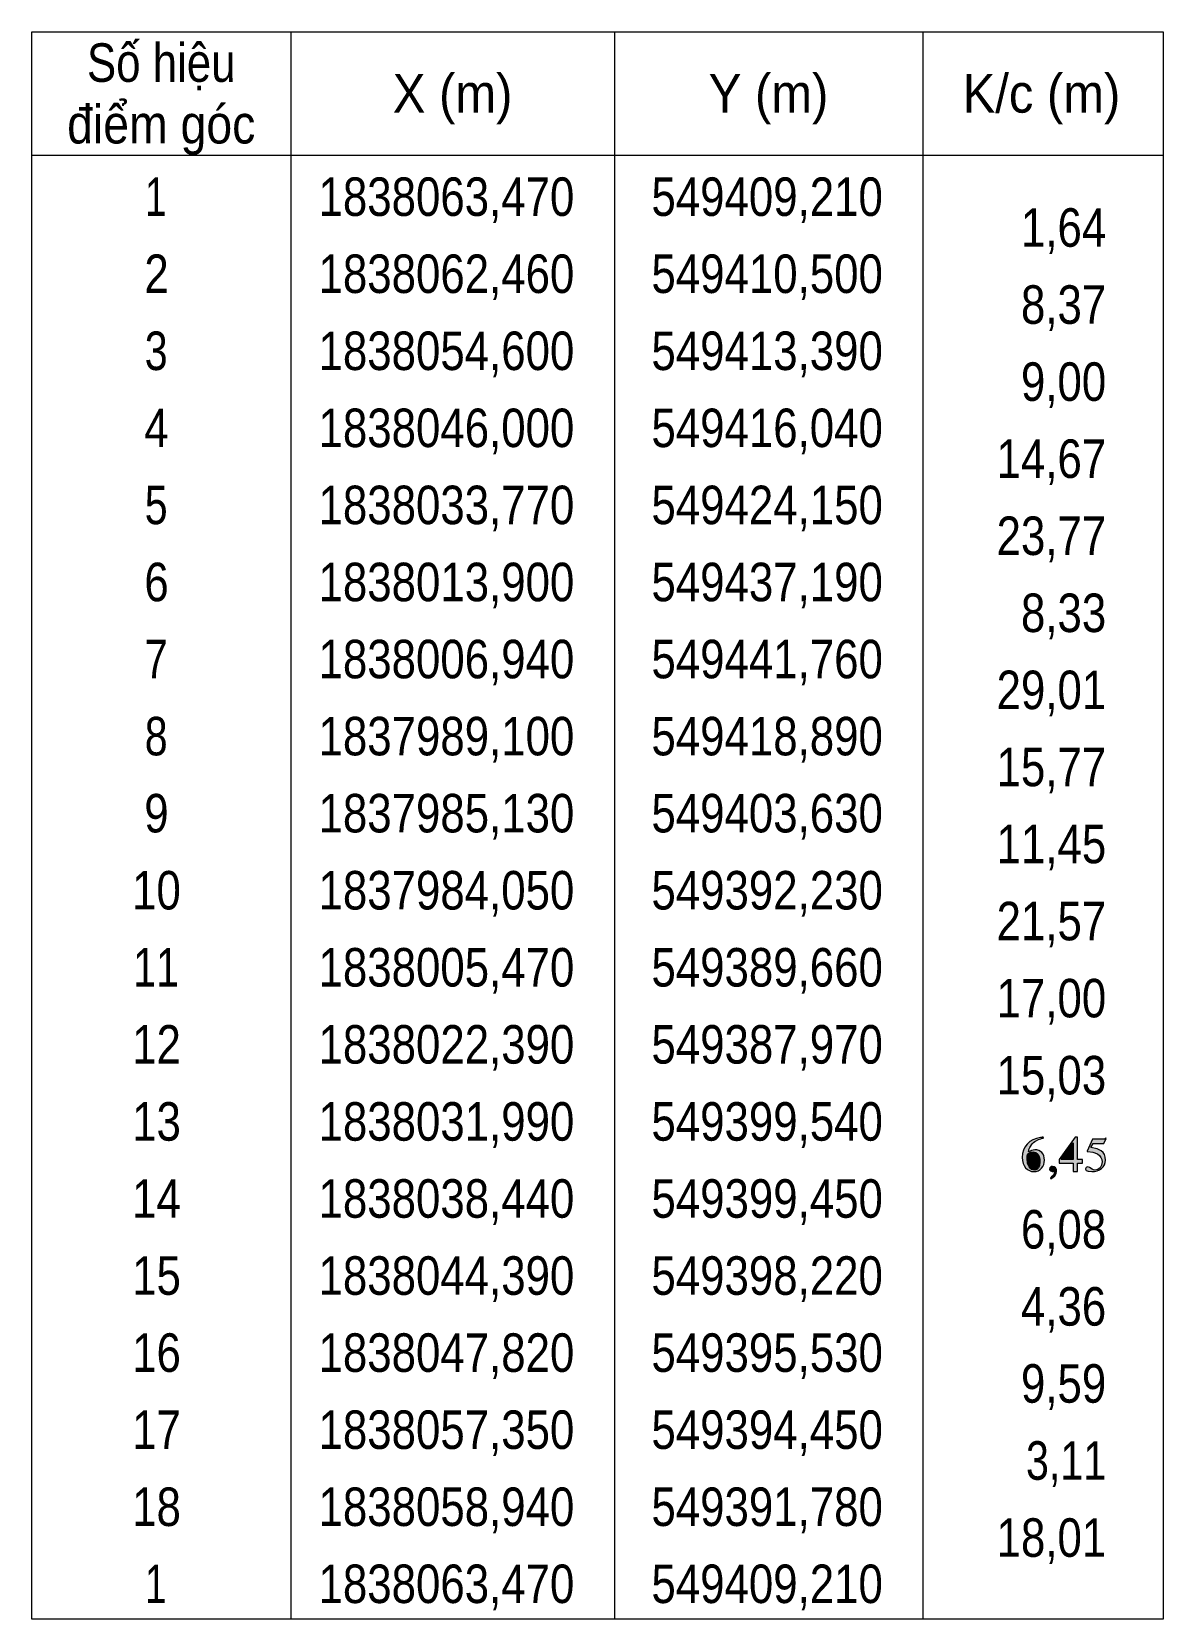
# Model space of a CAD drawing. Header units: metres. Extents: x 548794 to 550590, y 1837796 to 1838192.
# Drawn here: x 548793.9 to 548867.3, y 1837871.4 to 1837974.4 of the extents above; entities that cross this region are included whole.
import ezdxf
from ezdxf.enums import TextEntityAlignment as Align

# ---------------------------------------------------------------- set-up
doc = ezdxf.new("R2010")
doc.units = ezdxf.units.M
doc.header["$LTSCALE"] = 1.1
doc.layers.add('63', color=7, linetype='Continuous', lineweight=13)

msp = doc.modelspace()

# ---------------------------------------------------------------- texts
at = {"layer": '63'}
for s, width, p in [('Số hiệu', 0.85, (548802.33, 1837971.13)), ('X (m)', 0.95, (548821.23, 1837969.13)), ('Y (m)', 0.95, (548841.725, 1837969.13)), ('K/c (m)', 0.95, (548859.43, 1837969.13)), ('điểm góc', 0.9, (548802.33, 1837967.13)), ('1838063,470', 0.85, (548820.83, 1837962.43)), ('549409,210', 0.85, (548841.635, 1837962.43)), (' 1', 0.75, (548801.625, 1837962.43)), (' 2', 0.85, (548801.63, 1837957.43)), ('1838062,460', 0.85, (548820.83, 1837957.43)), ('549410,500', 0.85, (548841.635, 1837957.43)), (' 3', 0.8, (548801.63, 1837952.43)), ('1838054,600', 0.85, (548820.83, 1837952.43)), ('549413,390', 0.85, (548841.635, 1837952.43)), (' 4', 0.85, (548801.625, 1837947.43)), ('1838046,000', 0.85, (548820.83, 1837947.43)), ('549416,040', 0.85, (548841.635, 1837947.43)), (' 5', 0.8, (548801.63, 1837942.43)), ('1838033,770', 0.85, (548820.83, 1837942.43)), ('549424,150', 0.85, (548841.635, 1837942.43)), (' 6', 0.85, (548801.63, 1837937.43)), ('1838013,900', 0.85, (548820.83, 1837937.43)), ('549437,190', 0.85, (548841.635, 1837937.43)), (' 7', 0.8, (548801.63, 1837932.43)), ('1838006,940', 0.85, (548820.83, 1837932.43)), ('549441,760', 0.85, (548841.635, 1837932.43)), (' 8', 0.8, (548801.63, 1837927.43)), ('1837989,100', 0.85, (548820.83, 1837927.43)), ('549418,890', 0.85, (548841.635, 1837927.43)), (' 9', 0.85, (548801.625, 1837922.43)), ('1837985,130', 0.85, (548820.83, 1837922.43)), ('549403,630', 0.85, (548841.635, 1837922.43)), (' 10', 0.85, (548801.625, 1837917.43)), ('1837984,050', 0.85, (548820.83, 1837917.43)), ('549392,230', 0.85, (548841.635, 1837917.43)), (' 11', 0.8, (548801.625, 1837912.43)), ('1838005,470', 0.85, (548820.83, 1837912.43)), ('549389,660', 0.85, (548841.635, 1837912.43)), (' 12', 0.85, (548801.63, 1837907.43)), ('1838022,390', 0.85, (548820.83, 1837907.43)), ('549387,970', 0.85, (548841.635, 1837907.43)), (' 13', 0.85, (548801.63, 1837902.43)), ('1838031,990', 0.85, (548820.83, 1837902.43)), ('549399,540', 0.85, (548841.635, 1837902.43)), (' 14', 0.85, (548801.625, 1837897.43)), ('1838038,440', 0.85, (548820.83, 1837897.43)), ('549399,450', 0.85, (548841.635, 1837897.43)), (' 15', 0.85, (548801.63, 1837892.43)), ('1838044,390', 0.85, (548820.83, 1837892.43)), ('549398,220', 0.85, (548841.635, 1837892.43)), (' 16', 0.85, (548801.63, 1837887.43)), ('1838047,820', 0.85, (548820.83, 1837887.43)), ('549395,530', 0.85, (548841.635, 1837887.43)), (' 17', 0.85, (548801.63, 1837882.43)), ('1838057,350', 0.85, (548820.83, 1837882.43)), ('549394,450', 0.85, (548841.635, 1837882.43)), (' 18', 0.85, (548801.63, 1837877.43)), ('1838058,940', 0.85, (548820.83, 1837877.43)), ('549391,780', 0.85, (548841.635, 1837877.43)), (' 1', 0.75, (548801.625, 1837872.43)), ('1838063,470', 0.85, (548820.83, 1837872.43)), ('549409,210', 0.85, (548841.635, 1837872.43))]:
    msp.add_text(s, height=2.5, dxfattribs=dict(at, width=width)).set_placement(p, align=Align.CENTER)
for s, width, p in [('1,64', 0.85, (548863.63, 1837960.43)), ('8,37', 0.85, (548863.63, 1837955.43)), ('9,00', 0.85, (548863.63, 1837950.43)), ('14,67', 0.85, (548863.63, 1837945.43)), ('23,77', 0.85, (548863.63, 1837940.43)), ('8,33', 0.85, (548863.63, 1837935.43)), ('29,01', 0.85, (548863.63, 1837930.43)), ('15,77', 0.85, (548863.63, 1837925.43)), ('11,45', 0.85, (548863.63, 1837920.43)), ('21,57', 0.85, (548863.63, 1837915.43)), ('17,00', 0.85, (548863.63, 1837910.43)), ('15,03', 0.85, (548863.63, 1837905.43)), ('6,08', 0.85, (548863.63, 1837895.43)), ('4,36', 0.85, (548863.63, 1837890.43)), ('9,59', 0.85, (548863.63, 1837885.43)), ('3,11', 0.8, (548863.63, 1837880.43)), ('18,01', 0.85, (548863.63, 1837875.43))]:
    msp.add_text(s, height=2.5, dxfattribs=dict(at, width=width)).set_placement(p, align=Align.RIGHT)

# ---------------------------------------------------------------- hatches: boundary and pattern name
at = {"layer": '63'}
for points in [[(548859.55, 1837902.66), (548859.47, 1837902.65), (548859.41, 1837902.64), (548859.36, 1837902.63), (548859.11, 1837902.58), (548858.88, 1837902.49), (548858.68, 1837902.37), (548858.51, 1837902.21), (548858.36, 1837902.02), (548858.26, 1837901.82), (548858.2, 1837901.6), (548858.18, 1837901.35), (548858.19, 1837901.15), (548858.24, 1837900.96), (548858.3, 1837900.81), (548858.4, 1837900.67), (548858.52, 1837900.57), (548858.65, 1837900.49), (548858.78, 1837900.44), (548858.94, 1837900.43), (548859.08, 1837900.44), (548859.22, 1837900.48), (548859.34, 1837900.55), (548859.44, 1837900.65), (548859.52, 1837900.76), (548859.58, 1837900.88), (548859.61, 1837901.01), (548859.62, 1837901.16), (548859.61, 1837901.31), (548859.58, 1837901.44), (548859.53, 1837901.56), (548859.46, 1837901.66), (548859.36, 1837901.73), (548859.26, 1837901.79), (548859.14, 1837901.83), (548859, 1837901.84), (548858.78, 1837901.8), (548858.58, 1837901.71), (548858.6, 1837901.8), (548858.62, 1837901.86), (548858.67, 1837901.99), (548858.83, 1837902.22), (548858.87, 1837902.27), (548858.91, 1837902.31), (548859.01, 1837902.38), (548859.24, 1837902.51), (548859.39, 1837902.56), (548859.44, 1837902.58), (548859.48, 1837902.59), (548859.56, 1837902.6)], [(548860.58, 1837900.98), (548861.49, 1837900.98), (548861.49, 1837900.43), (548861.77, 1837900.43), (548861.77, 1837900.98), (548862.09, 1837900.98), (548862.09, 1837901.2), (548861.77, 1837901.2), (548861.77, 1837902.66), (548861.61, 1837902.66), (548860.58, 1837901.2)], [(548860.71, 1837901.2), (548861.49, 1837902.3), (548861.49, 1837901.2)], [(548862.78, 1837902.25), (548863.48, 1837902.25), (548863.63, 1837902.58), (548863.6, 1837902.61), (548863.55, 1837902.55), (548863.51, 1837902.53), (548863.47, 1837902.52), (548863.43, 1837902.52), (548863.41, 1837902.52), (548862.75, 1837902.52), (548862.39, 1837901.76), (548862.39, 1837901.74), (548862.39, 1837901.73), (548862.43, 1837901.72), (548862.76, 1837901.68), (548863.06, 1837901.57), (548863.19, 1837901.47), (548863.29, 1837901.35), (548863.34, 1837901.21), (548863.36, 1837901.06), (548863.33, 1837900.85), (548863.23, 1837900.67), (548863.08, 1837900.56), (548862.9, 1837900.52), (548862.81, 1837900.54), (548862.72, 1837900.59), (548862.55, 1837900.69), (548862.43, 1837900.73), (548862.37, 1837900.72), (548862.32, 1837900.69), (548862.28, 1837900.6), (548862.29, 1837900.58), (548862.34, 1837900.5), (548862.45, 1837900.45), (548862.7, 1837900.43), (548862.88, 1837900.44), (548863.05, 1837900.48), (548863.2, 1837900.54), (548863.33, 1837900.63), (548863.44, 1837900.74), (548863.52, 1837900.87), (548863.57, 1837901.01), (548863.59, 1837901.16), (548863.57, 1837901.36), (548863.52, 1837901.53), (548863.43, 1837901.66), (548863.31, 1837901.77), (548863.04, 1837901.9), (548862.64, 1837901.99)], [(548858.55, 1837901.58), (548858.57, 1837901.6), (548858.71, 1837901.68), (548858.89, 1837901.7), (548859.07, 1837901.67), (548859.2, 1837901.55), (548859.28, 1837901.41), (548859.32, 1837901.2), (548859.33, 1837901.05), (548859.3, 1837900.83), (548859.24, 1837900.66), (548859.13, 1837900.56), (548859, 1837900.52), (548858.88, 1837900.53), (548858.78, 1837900.57), (548858.7, 1837900.64), (548858.63, 1837900.73), (548858.53, 1837900.97), (548858.5, 1837901.27), (548858.5, 1837901.36), (548858.51, 1837901.45)], [(548860.04, 1837899.96), (548860.17, 1837900.04), (548860.29, 1837900.16), (548860.38, 1837900.31), (548860.41, 1837900.44), (548860.4, 1837900.55), (548860.35, 1837900.66), (548860.26, 1837900.73), (548860.15, 1837900.76), (548860.07, 1837900.75), (548860.01, 1837900.71), (548859.97, 1837900.66), (548859.96, 1837900.58), (548859.97, 1837900.52), (548860.01, 1837900.47), (548860.13, 1837900.43), (548860.23, 1837900.43), (548860.27, 1837900.42), (548860.28, 1837900.38), (548860.26, 1837900.29), (548860.18, 1837900.18), (548860.09, 1837900.08), (548860.01, 1837900.03)]]:
    msp.add_hatch(color=256, dxfattribs=at).paths.add_polyline_path(points)

# ---------------------------------------------------------------- linework, layer by layer
for p, q in [((548810.73, 1837974.38), (548810.73, 1837871.38)), ((548831.73, 1837974.38), (548831.73, 1837871.38)), ((548851.73, 1837974.38), (548851.73, 1837871.38)), ((548793.93, 1837966.38), (548867.33, 1837966.38))]:
    msp.add_line(p, q, dxfattribs=at)
for points in [[(548793.93, 1837974.38), (548867.33, 1837974.38), (548867.33, 1837871.38), (548793.93, 1837871.38)], [(548859.55, 1837902.66), (548859.47, 1837902.65), (548859.41, 1837902.64), (548859.36, 1837902.63), (548859.11, 1837902.58), (548858.88, 1837902.49), (548858.68, 1837902.37), (548858.51, 1837902.21), (548858.36, 1837902.02), (548858.26, 1837901.82), (548858.2, 1837901.6), (548858.18, 1837901.35), (548858.19, 1837901.15), (548858.24, 1837900.96), (548858.3, 1837900.81), (548858.4, 1837900.67), (548858.52, 1837900.57), (548858.65, 1837900.49), (548858.78, 1837900.44), (548858.94, 1837900.43), (548859.08, 1837900.44), (548859.22, 1837900.48), (548859.34, 1837900.55), (548859.44, 1837900.65), (548859.52, 1837900.76), (548859.58, 1837900.88), (548859.61, 1837901.01), (548859.62, 1837901.16), (548859.61, 1837901.31), (548859.58, 1837901.44), (548859.53, 1837901.56), (548859.46, 1837901.66), (548859.36, 1837901.73), (548859.26, 1837901.79), (548859.14, 1837901.83), (548859, 1837901.84), (548858.78, 1837901.8), (548858.58, 1837901.71), (548858.6, 1837901.8), (548858.62, 1837901.86), (548858.67, 1837901.99), (548858.83, 1837902.22), (548858.87, 1837902.27), (548858.91, 1837902.31), (548859.01, 1837902.38), (548859.24, 1837902.51), (548859.39, 1837902.56), (548859.44, 1837902.58), (548859.48, 1837902.59), (548859.56, 1837902.6)], [(548860.58, 1837900.98), (548861.49, 1837900.98), (548861.49, 1837900.43), (548861.77, 1837900.43), (548861.77, 1837900.98), (548862.09, 1837900.98), (548862.09, 1837901.2), (548861.77, 1837901.2), (548861.77, 1837902.66), (548861.61, 1837902.66), (548860.58, 1837901.2)], [(548860.71, 1837901.2), (548861.49, 1837902.3), (548861.49, 1837901.2)], [(548862.78, 1837902.25), (548863.48, 1837902.25), (548863.63, 1837902.58), (548863.6, 1837902.61), (548863.55, 1837902.55), (548863.51, 1837902.53), (548863.47, 1837902.52), (548863.43, 1837902.52), (548863.41, 1837902.52), (548862.75, 1837902.52), (548862.39, 1837901.76), (548862.39, 1837901.74), (548862.39, 1837901.73), (548862.43, 1837901.72), (548862.76, 1837901.68), (548863.06, 1837901.57), (548863.19, 1837901.47), (548863.29, 1837901.35), (548863.34, 1837901.21), (548863.36, 1837901.06), (548863.33, 1837900.85), (548863.23, 1837900.67), (548863.08, 1837900.56), (548862.9, 1837900.52), (548862.81, 1837900.54), (548862.72, 1837900.59), (548862.55, 1837900.69), (548862.43, 1837900.73), (548862.37, 1837900.72), (548862.32, 1837900.69), (548862.28, 1837900.6), (548862.29, 1837900.58), (548862.34, 1837900.5), (548862.45, 1837900.45), (548862.7, 1837900.43), (548862.88, 1837900.44), (548863.05, 1837900.48), (548863.2, 1837900.54), (548863.33, 1837900.63), (548863.44, 1837900.74), (548863.52, 1837900.87), (548863.57, 1837901.01), (548863.59, 1837901.16), (548863.57, 1837901.36), (548863.52, 1837901.53), (548863.43, 1837901.66), (548863.31, 1837901.77), (548863.04, 1837901.9), (548862.64, 1837901.99)], [(548858.55, 1837901.58), (548858.57, 1837901.6), (548858.71, 1837901.68), (548858.89, 1837901.7), (548859.07, 1837901.67), (548859.2, 1837901.55), (548859.28, 1837901.41), (548859.32, 1837901.2), (548859.33, 1837901.05), (548859.3, 1837900.83), (548859.24, 1837900.66), (548859.13, 1837900.56), (548859, 1837900.52), (548858.88, 1837900.53), (548858.78, 1837900.57), (548858.7, 1837900.64), (548858.63, 1837900.73), (548858.53, 1837900.97), (548858.5, 1837901.27), (548858.5, 1837901.36), (548858.51, 1837901.45)], [(548860.04, 1837899.96), (548860.17, 1837900.04), (548860.29, 1837900.16), (548860.38, 1837900.31), (548860.41, 1837900.44), (548860.4, 1837900.55), (548860.35, 1837900.66), (548860.26, 1837900.73), (548860.15, 1837900.76), (548860.07, 1837900.75), (548860.01, 1837900.71), (548859.97, 1837900.66), (548859.96, 1837900.58), (548859.97, 1837900.52), (548860.01, 1837900.47), (548860.13, 1837900.43), (548860.23, 1837900.43), (548860.27, 1837900.42), (548860.28, 1837900.38), (548860.26, 1837900.29), (548860.18, 1837900.18), (548860.09, 1837900.08), (548860.01, 1837900.03)]]:
    msp.add_lwpolyline(points, close=True, dxfattribs=at)

msp.set_redraw_order([(e.dxf.handle, doc.entitydb.next_handle()) for e in msp.query("TEXT MTEXT ATTDEF DIMENSION ARC_DIMENSION")])  # texts and dimensions are drawn at this point

doc.saveas('drawing.dxf')
